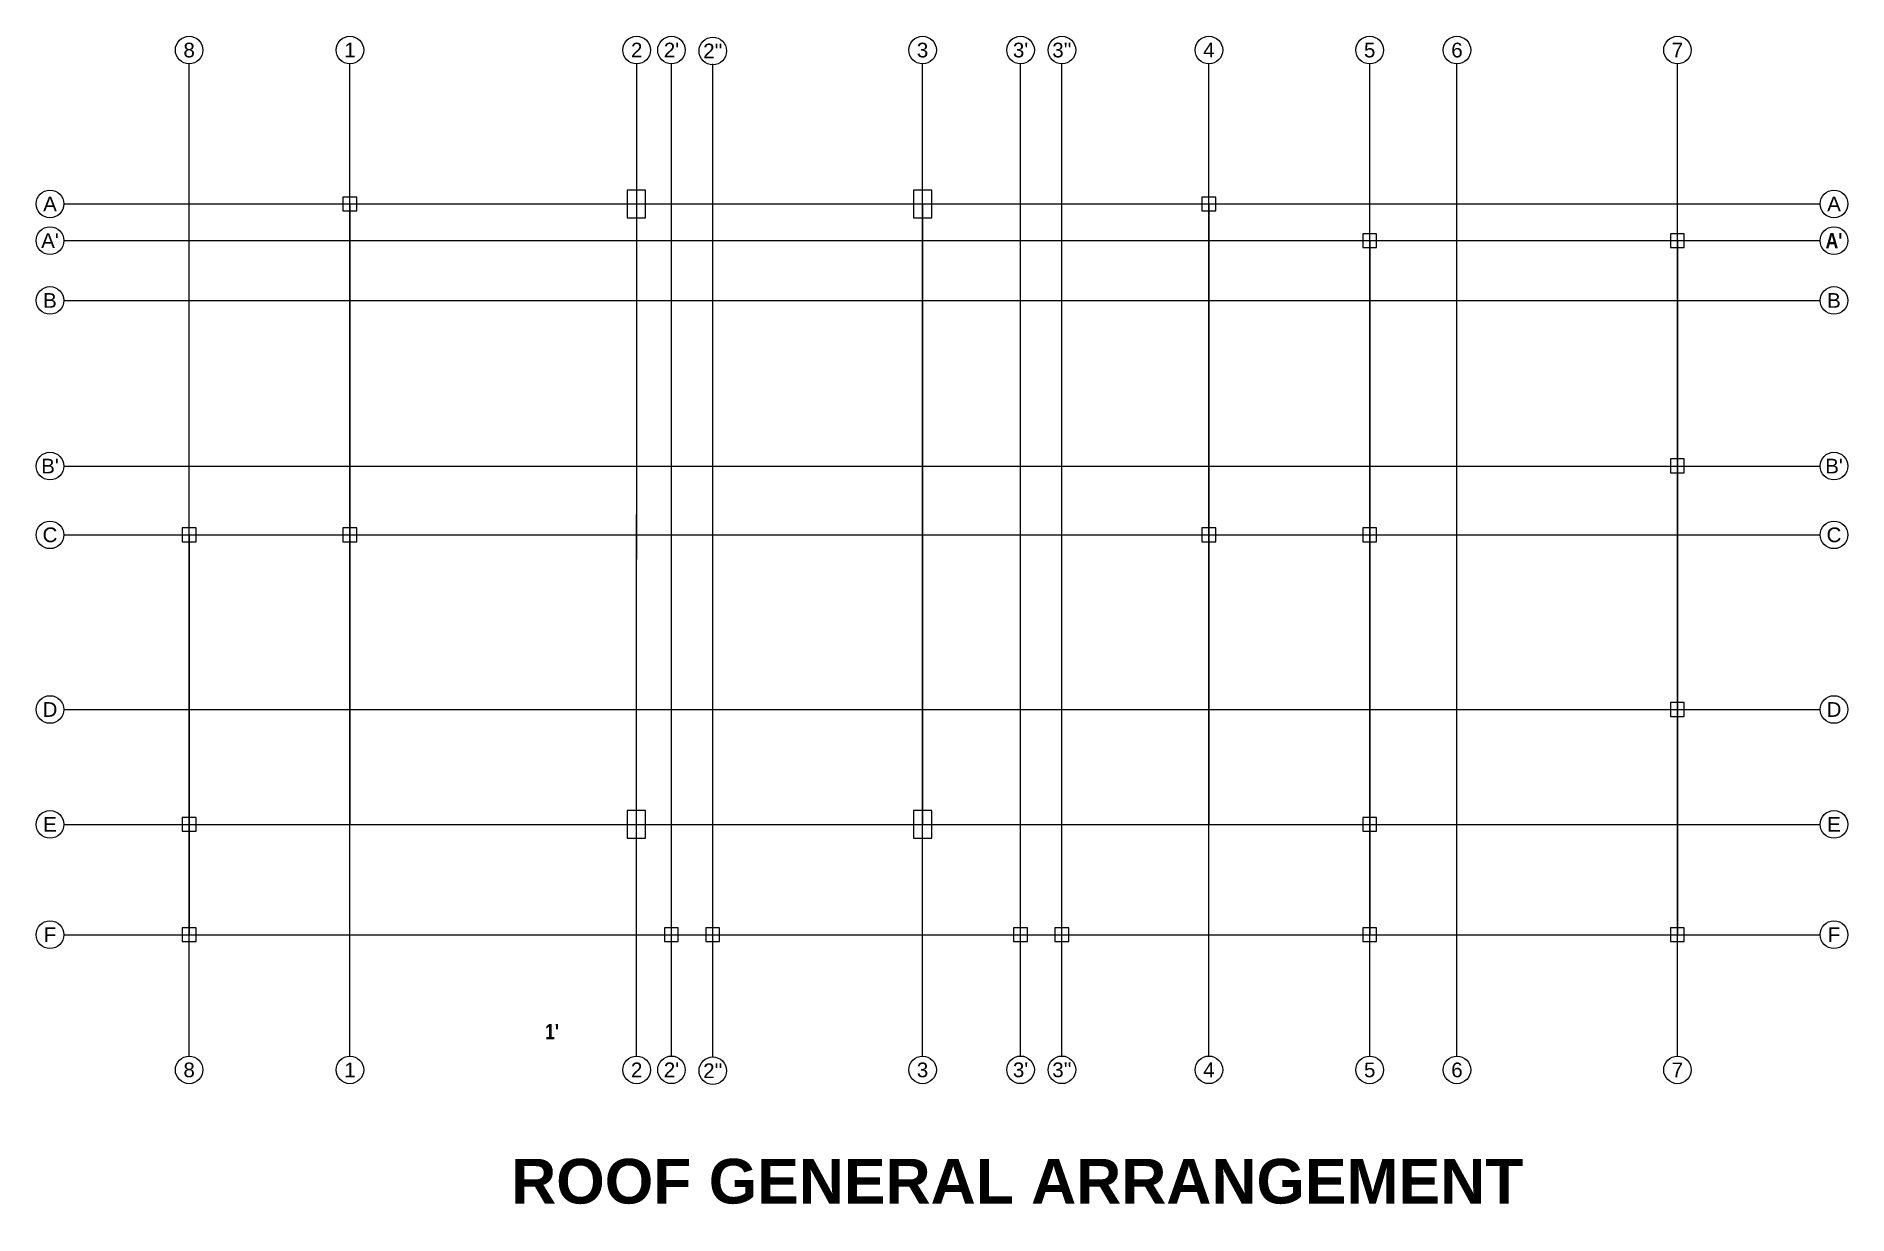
# Model space of a CAD drawing. Header units: millimetres. Extents: x 1083 to 106014, y 36678 to 56018.
# Drawn here: x 76436 to 106014, y 36787 to 56018 of the extents above; entities that cross this region are included whole.
import ezdxf
from ezdxf.enums import TextEntityAlignment as Align

# ---------------------------------------------------------------- set-up
doc = ezdxf.new("R2010")
doc.units = ezdxf.units.MM
doc.layers.add('COLUMN 2-R', color=2, linetype='Continuous', lineweight=9)
doc.layers.add('G-ANNO-TEXT', color=231, linetype='Continuous', lineweight=9)
doc.layers.add('GRID NAME', color=254, linetype='Continuous', true_color=0xe8d4bb)
doc.layers.add('GRIDLINES', color=254, linetype='Continuous', true_color=0xe8d4bb)
doc.layers.add('R. BEAMS', color=7, linetype='Continuous')
doc.styles.add('Arial_1', font='arial.ttf', dxfattribs={"height": 675})
doc.styles.add('Arial_B', font='arialbd.ttf', dxfattribs={"height": 154.761905})
doc.styles.add('Axis Label(Dir 1)', font='ARIALNB.TTF', dxfattribs={"height": 250})
doc.styles.add('Axis Label(Dir 2)', font='ARIALNB.TTF', dxfattribs={"height": 250})

msp = doc.modelspace()

# ---------------------------------------------------------------- texts
at = {"layer": 'G-ANNO-TEXT', "color": 1, "insert": (92454, 37699), "char_height": 729.35, "width": 21789, "attachment_point": 2, "style": 'Arial_B', "bg_fill": 3, "box_fill_scale": 1.25, "bg_fill_color": 9, "bg_fill_true_color": 13158600, "bg_fill_transparency": 0}
msp.add_mtext('ROOF GENERAL ARRANGEMENT', dxfattribs=at)
at = {"layer": 'GRID NAME'}
for s, height, style, p in [('8', 240, 'Arial_1', (78933, 55793)), ('1', 240, 'Arial_1', (81558, 55793)), ('2', 240, 'Arial_1', (86240, 55793)), ("2'", 240.3, 'Arial_1', (86808, 55793)), ("2''", 240.3, 'Arial_1', (87483, 55778)), ('3', 240, 'Arial_1', (90908, 55793)), ("3'", 240.3, 'Arial_1', (92508, 55793)), ("3''", 240.3, 'Arial_1', (93183, 55793)), ('4', 240, 'Arial_1', (95583, 55793)), ('5', 240, 'Arial_1', (98208, 55793)), ('6', 240, 'Arial_1', (99633, 55793)), ('7', 240, 'Arial_1', (103233, 55793)), ('A', 240, 'Arial_1', (76661, 53282)), ('A', 240, 'Arial_1', (105789, 53282)), ("A'", 240.3, 'Arial_1', (76661, 52683)), ("A'", 250, 'Axis Label(Dir 1)', (105789, 52683)), ('B', 240, 'Arial_1', (76661, 51707)), ('B', 240, 'Arial_1', (105789, 51707)), ("B'", 240.3, 'Arial_1', (76661, 49004)), ("B'", 240.3, 'Arial_1', (105789, 49004)), ('C', 240, 'Arial_1', (76661, 47882)), ('C', 240, 'Arial_1', (105789, 47882)), ('D', 240, 'Arial_1', (76661, 45032)), ('D', 240, 'Arial_1', (105789, 45032)), ('E', 240, 'Arial_1', (76661, 43157)), ('E', 240, 'Arial_1', (105789, 43157)), ('F', 240, 'Arial_1', (76661, 41357)), ('F', 240, 'Arial_1', (105789, 41357)), ("1'", 250, 'Axis Label(Dir 2)', (84858, 39777)), ('8', 240, 'Arial_1', (78933, 39151)), ('1', 240, 'Arial_1', (81558, 39151)), ('2', 240, 'Arial_1', (86240, 39151)), ("2'", 240.3, 'Arial_1', (86808, 39152)), ("2''", 240.3, 'Arial_1', (87483, 39137)), ('3', 240, 'Arial_1', (90908, 39151)), ("3'", 240.3, 'Arial_1', (92508, 39152)), ("3''", 240.3, 'Arial_1', (93183, 39152)), ('4', 240, 'Arial_1', (95583, 39152)), ('5', 240, 'Arial_1', (98208, 39151)), ('6', 240, 'Arial_1', (99633, 39151)), ('7', 240, 'Arial_1', (103233, 39151))]:
    msp.add_text(s, height=height, dxfattribs=dict(at, style=style)).set_placement(p, align=Align.MIDDLE_CENTER)

# ---------------------------------------------------------------- linework, layer by layer
at = {"layer": 'COLUMN 2-R', "color": 3, "transparency": 33554687}
for points in [[(81445, 53170), (81670, 53170), (81670, 53395), (81445, 53395)], [(86083, 53057), (86383, 53057), (86383, 53507), (86083, 53507)], [(90758, 53057), (91058, 53057), (91058, 53507), (90758, 53507)], [(95470, 53170), (95695, 53170), (95695, 53395), (95470, 53395)], [(98095, 52570), (98320, 52570), (98320, 52795), (98095, 52795)], [(103120, 52570), (103345, 52570), (103345, 52795), (103120, 52795)], [(103120, 48895), (103345, 48895), (103345, 49120), (103120, 49120)], [(78820, 47770), (79045, 47770), (79045, 47995), (78820, 47995)], [(81445, 47770), (81670, 47770), (81670, 47995), (81445, 47995)], [(95470, 47770), (95695, 47770), (95695, 47995), (95470, 47995)], [(98095, 47770), (98320, 47770), (98320, 47995), (98095, 47995)], [(103120, 44920), (103345, 44920), (103345, 45145), (103120, 45145)], [(78820, 43045), (79045, 43045), (79045, 43270), (78820, 43270)], [(86083, 42932), (86383, 42932), (86383, 43382), (86083, 43382)], [(90758, 42932), (91058, 42932), (91058, 43382), (90758, 43382)], [(98095, 43045), (98320, 43045), (98320, 43270), (98095, 43270)], [(78820, 41245), (79045, 41245), (79045, 41470), (78820, 41470)], [(86695, 41245), (86920, 41245), (86920, 41470), (86695, 41470)], [(86695, 41245), (86920, 41245), (86920, 41470), (86695, 41470)], [(87370, 41245), (87595, 41245), (87595, 41470), (87370, 41470)], [(87370, 41245), (87595, 41245), (87595, 41470), (87370, 41470)], [(92395, 41245), (92620, 41245), (92620, 41470), (92395, 41470)], [(92395, 41245), (92620, 41245), (92620, 41470), (92395, 41470)], [(93070, 41245), (93295, 41245), (93295, 41470), (93070, 41470)], [(93070, 41245), (93295, 41245), (93295, 41470), (93070, 41470)], [(98095, 41245), (98320, 41245), (98320, 41470), (98095, 41470)], [(103120, 41245), (103345, 41245), (103345, 41470), (103120, 41470)]]:
    msp.add_lwpolyline(points, close=True, dxfattribs=at)
at = {"layer": 'GRID NAME'}
for centre in [(78933, 55793), (81558, 55793), (86240, 55793), (86808, 55793), (87483, 55778), (90908, 55793), (92508, 55793), (93183, 55793), (95583, 55793), (98208, 55793), (99633, 55793), (103233, 55793), (76661, 53282), (105789, 53282), (76661, 52683), (105789, 52683), (76661, 51707), (105789, 51707), (76661, 49004), (105789, 49004), (76661, 47882), (105789, 47882), (76661, 45032), (105789, 45032), (76661, 43157), (105789, 43157), (76661, 41357), (105789, 41357), (78933, 39151), (81558, 39151), (86240, 39151), (86808, 39152), (87483, 39137), (90908, 39151), (92508, 39152), (93183, 39152), (95583, 39152), (98208, 39151), (99633, 39151), (103233, 39151)]:
    msp.add_circle(centre, 225, dxfattribs=at)
at = {"layer": 'GRIDLINES', "color": 251, "ltscale": 500, "true_color": 0x636466, "transparency": 33554687}
for points in [[(78933, 39376), (78933, 55568)], [(81558, 39376), (81558, 55568)], [(86235, 39381), (86240, 55568), (86240, 55568), (86240, 55568)], [(86810, 39381), (86808, 55568), (86808, 55568), (86808, 55568)], [(87482, 39362), (87483, 54419), (87483, 55568), (87483, 55568)], [(90908, 39376), (90908, 55568)], [(92508, 39376), (92508, 55568)], [(93183, 39376), (93183, 55568)], [(95583, 39376), (95583, 55568)], [(98208, 39376), (98208, 55568)], [(99633, 39376), (99633, 55568)], [(103233, 39376), (103233, 55568)], [(76886, 53282), (105564, 53282)], [(76886, 52683), (105564, 52683)], [(76886, 51707), (105564, 51707)], [(76886, 49004), (105564, 49004)], [(76886, 47882), (105564, 47882)], [(76886, 45032), (105564, 45032)], [(76886, 43157), (105564, 43157)], [(76886, 41357), (105564, 41357)]]:
    msp.add_lwpolyline(points, dxfattribs=at)
at = {"layer": 'R. BEAMS'}
for points in [[(81558, 53282), (95583, 53282), (95583, 43157)], [(81558, 53282), (81558, 43157)], [(86239, 53282), (86233, 43157)], [(90908, 53282), (90908, 43157)], [(98208, 52683), (98208, 41357)], [(98208, 52683), (103233, 52683)], [(103233, 52683), (103233, 41357)], [(95583, 51707), (98208, 51707)], [(98208, 49004), (103233, 49004)], [(78933, 47882), (78933, 41357)], [(78933, 47882), (95583, 47882)], [(95583, 47882), (98208, 47882)], [(98208, 45032), (103233, 45032)], [(78933, 43157), (98207, 43157)], [(78933, 41357), (103233, 41357)]]:
    msp.add_lwpolyline(points, dxfattribs=at)

msp.set_redraw_order([(e.dxf.handle, doc.entitydb.next_handle()) for e in msp.query("TEXT MTEXT ATTDEF DIMENSION ARC_DIMENSION")])  # texts and dimensions are drawn at this point

doc.saveas('drawing.dxf')
